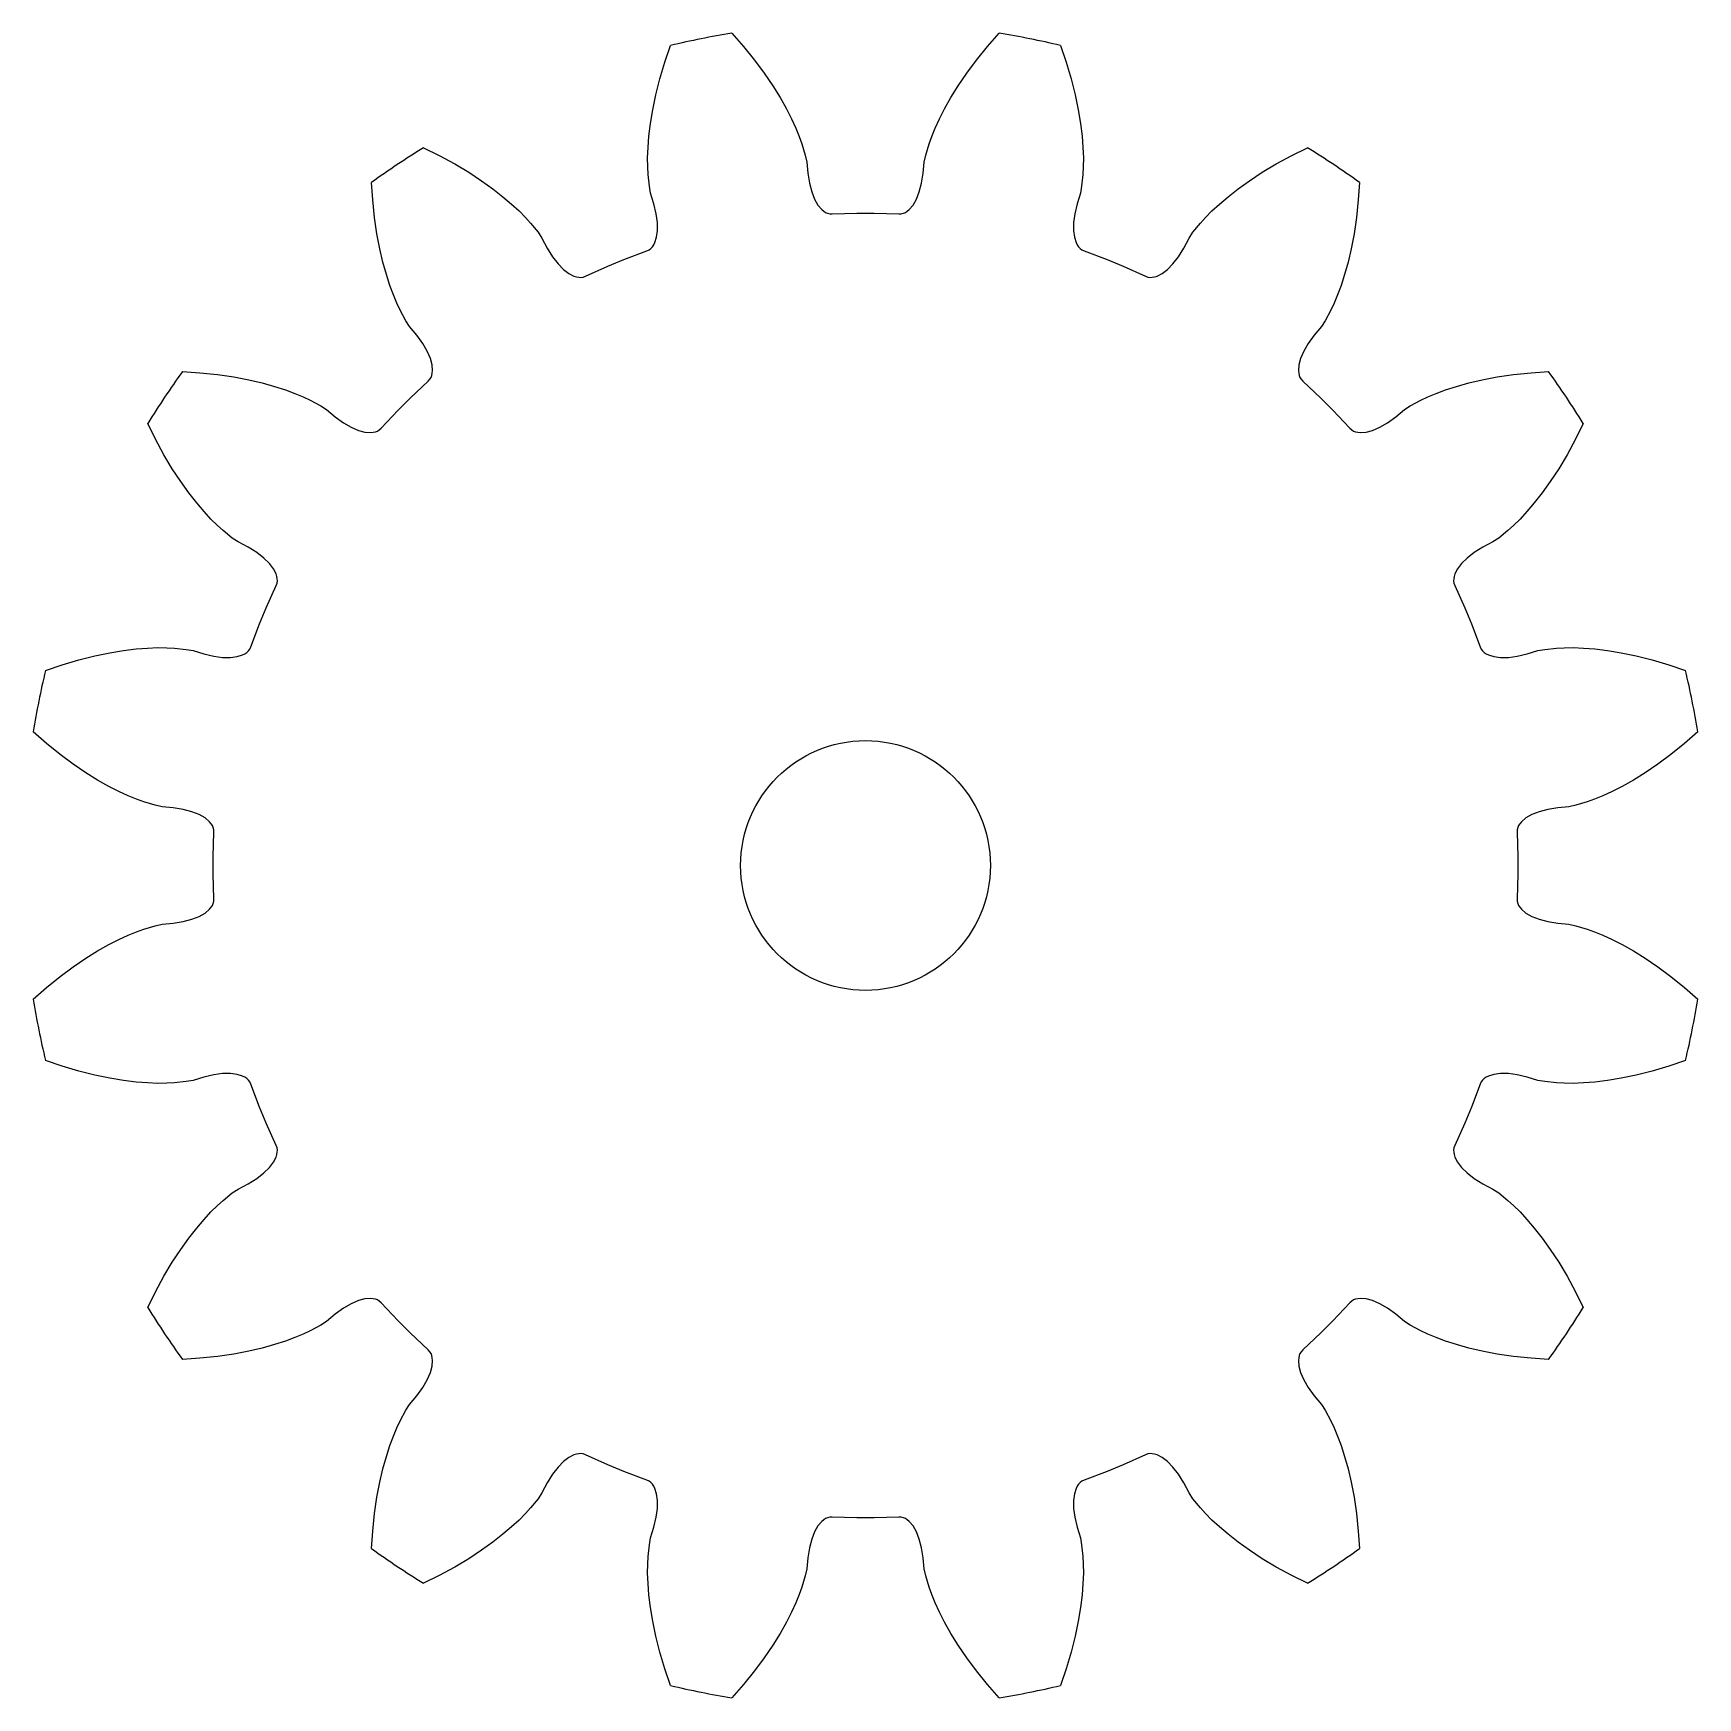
# Model space of a CAD drawing. Extents: x 22.7 to 49.3, y -13.3 to 13.3.
import ezdxf

# ---------------------------------------------------------------- set-up
doc = ezdxf.new("R2010")
doc.units = 0

msp = doc.modelspace()

# ---------------------------------------------------------------- linework, layer by layer
msp.add_circle((36, 0), 2)
msp.add_circle((36, 0), 2)
at = {"layer": 'layer0'}
for p, q in [((32.787, 12.868), (32.879, 13.134)), ((33.857, 13.329), (34.044, 13.118)), ((34.044, 13.118), (34.221, 12.899)), ((37.779, 12.899), (37.956, 13.118)), ((37.956, 13.118), (38.143, 13.329)), ((39.121, 13.134), (39.213, 12.868)), ((32.707, 12.598), (32.787, 12.868)), ((34.221, 12.899), (34.378, 12.688)), ((37.622, 12.688), (37.779, 12.899)), ((39.213, 12.868), (39.293, 12.598)), ((32.643, 12.343), (32.707, 12.598)), ((34.378, 12.688), (34.515, 12.487)), ((37.485, 12.487), (37.622, 12.688)), ((39.293, 12.598), (39.357, 12.343)), ((32.593, 12.105), (32.643, 12.343)), ((34.515, 12.487), (34.633, 12.298)), ((34.633, 12.298), (34.734, 12.12)), ((37.266, 12.12), (37.367, 12.298)), ((37.367, 12.298), (37.485, 12.487)), ((39.357, 12.343), (39.407, 12.105)), ((32.557, 11.885), (32.593, 12.105)), ((34.734, 12.12), (34.817, 11.957)), ((37.183, 11.957), (37.266, 12.12)), ((39.407, 12.105), (39.443, 11.885)), ((32.532, 11.682), (32.557, 11.885)), ((34.817, 11.957), (34.885, 11.808)), ((34.885, 11.808), (34.94, 11.675)), ((37.06, 11.675), (37.115, 11.808)), ((37.115, 11.808), (37.183, 11.957)), ((39.443, 11.885), (39.468, 11.682)), ((28.92, 11.494), (29.173, 11.371)), ((32.511, 11.336), (32.518, 11.5)), ((32.518, 11.5), (32.532, 11.682)), ((34.94, 11.675), (34.982, 11.559)), ((34.982, 11.559), (35.036, 11.376)), ((36.964, 11.376), (37.018, 11.559)), ((37.018, 11.559), (37.06, 11.675)), ((39.468, 11.682), (39.482, 11.5)), ((39.482, 11.5), (39.489, 11.336)), ((42.827, 11.371), (43.08, 11.494)), ((29.173, 11.371), (29.421, 11.236)), ((29.421, 11.236), (29.646, 11.102)), ((32.512, 11.192), (32.511, 11.336)), ((35.036, 11.376), (35.058, 11.267)), ((35.058, 11.267), (35.074, 11.087)), ((36.926, 11.087), (36.942, 11.267)), ((36.942, 11.267), (36.964, 11.376)), ((39.489, 11.336), (39.488, 11.192)), ((42.354, 11.102), (42.579, 11.236)), ((42.579, 11.236), (42.827, 11.371)), ((28.108, 10.659), (28.09, 10.94)), ((29.646, 11.102), (29.85, 10.968)), ((29.85, 10.968), (30.031, 10.838)), ((32.517, 11.069), (32.512, 11.192)), ((32.538, 10.879), (32.517, 11.069)), ((35.074, 11.087), (35.101, 10.926)), ((36.899, 10.926), (36.926, 11.087)), ((39.483, 11.069), (39.462, 10.879)), ((39.488, 11.192), (39.483, 11.069)), ((41.969, 10.838), (42.15, 10.968)), ((42.15, 10.968), (42.354, 11.102)), ((43.91, 10.94), (43.892, 10.659)), ((30.031, 10.838), (30.192, 10.712)), ((30.192, 10.712), (30.331, 10.594)), ((32.558, 10.77), (32.538, 10.879)), ((32.612, 10.597), (32.558, 10.77)), ((35.101, 10.926), (35.138, 10.788)), ((35.138, 10.788), (35.185, 10.671)), ((35.185, 10.671), (35.239, 10.578)), ((36.761, 10.578), (36.815, 10.671)), ((36.815, 10.671), (36.862, 10.788)), ((36.862, 10.788), (36.899, 10.926)), ((39.442, 10.77), (39.388, 10.597)), ((39.462, 10.879), (39.442, 10.77)), ((41.669, 10.594), (41.808, 10.712)), ((41.808, 10.712), (41.969, 10.838)), ((28.137, 10.378), (28.108, 10.659)), ((30.331, 10.594), (30.451, 10.483)), ((30.451, 10.483), (30.552, 10.381)), ((32.649, 10.439), (32.612, 10.597)), ((32.668, 10.296), (32.649, 10.439)), ((35.239, 10.578), (35.299, 10.508)), ((35.299, 10.508), (35.33, 10.482)), ((35.33, 10.482), (35.362, 10.461)), ((35.362, 10.461), (35.394, 10.447)), ((35.394, 10.447), (35.427, 10.439)), ((35.427, 10.439), (35.467, 10.436)), ((35.467, 10.436), (35.863, 10.449)), ((35.863, 10.449), (36, 10.45)), ((36, 10.45), (36.137, 10.449)), ((36.137, 10.449), (36.533, 10.436)), ((36.533, 10.436), (36.573, 10.439)), ((36.573, 10.439), (36.606, 10.447)), ((36.606, 10.447), (36.638, 10.461)), ((36.638, 10.461), (36.67, 10.482)), ((36.67, 10.482), (36.701, 10.508)), ((36.701, 10.508), (36.761, 10.578)), ((39.351, 10.439), (39.332, 10.296)), ((39.388, 10.597), (39.351, 10.439)), ((41.448, 10.381), (41.549, 10.483)), ((41.549, 10.483), (41.669, 10.594)), ((43.892, 10.659), (43.863, 10.378)), ((28.175, 10.119), (28.137, 10.378)), ((30.552, 10.381), (30.636, 10.289)), ((30.636, 10.289), (30.756, 10.141)), ((30.756, 10.141), (30.818, 10.049)), ((32.655, 10.064), (32.669, 10.171)), ((32.669, 10.171), (32.668, 10.296)), ((39.332, 10.296), (39.331, 10.171)), ((39.331, 10.171), (39.345, 10.064)), ((41.182, 10.049), (41.244, 10.141)), ((41.244, 10.141), (41.364, 10.289)), ((41.364, 10.289), (41.448, 10.381)), ((43.863, 10.378), (43.825, 10.119)), ((28.22, 9.879), (28.175, 10.119)), ((28.271, 9.662), (28.22, 9.879)), ((30.818, 10.049), (30.902, 9.889)), ((30.902, 9.889), (30.988, 9.751)), ((32.535, 9.863), (32.562, 9.884)), ((32.562, 9.884), (32.586, 9.909)), ((32.586, 9.909), (32.608, 9.94)), ((32.608, 9.94), (32.627, 9.976)), ((32.627, 9.976), (32.655, 10.064)), ((39.345, 10.064), (39.373, 9.976)), ((39.373, 9.976), (39.392, 9.94)), ((39.392, 9.94), (39.414, 9.909)), ((39.414, 9.909), (39.438, 9.884)), ((39.438, 9.884), (39.465, 9.863)), ((41.012, 9.751), (41.098, 9.889)), ((41.098, 9.889), (41.182, 10.049)), ((43.78, 9.879), (43.729, 9.662)), ((43.825, 10.119), (43.78, 9.879)), ((28.326, 9.465), (28.271, 9.662)), ((30.988, 9.751), (31.076, 9.637)), ((31.076, 9.637), (31.163, 9.547)), ((31.514, 9.438), (31.874, 9.601)), ((31.874, 9.601), (32.001, 9.655)), ((32.001, 9.655), (32.128, 9.706)), ((32.128, 9.706), (32.498, 9.846)), ((32.498, 9.846), (32.535, 9.863)), ((39.465, 9.863), (39.502, 9.846)), ((39.502, 9.846), (39.872, 9.706)), ((39.872, 9.706), (39.999, 9.655)), ((39.999, 9.655), (40.126, 9.601)), ((40.126, 9.601), (40.486, 9.438)), ((40.837, 9.547), (40.924, 9.637)), ((40.924, 9.637), (41.012, 9.751)), ((43.729, 9.662), (43.674, 9.465)), ((28.382, 9.292), (28.326, 9.465)), ((31.163, 9.547), (31.249, 9.481)), ((31.249, 9.481), (31.331, 9.44)), ((31.331, 9.44), (31.37, 9.427)), ((31.37, 9.427), (31.407, 9.421)), ((31.407, 9.421), (31.442, 9.42)), ((31.442, 9.42), (31.476, 9.425)), ((31.476, 9.425), (31.514, 9.438)), ((40.486, 9.438), (40.524, 9.425)), ((40.524, 9.425), (40.558, 9.42)), ((40.558, 9.42), (40.593, 9.421)), ((40.593, 9.421), (40.63, 9.427)), ((40.63, 9.427), (40.669, 9.44)), ((40.669, 9.44), (40.751, 9.481)), ((40.751, 9.481), (40.837, 9.547)), ((43.674, 9.465), (43.618, 9.292)), ((28.439, 9.138), (28.382, 9.292)), ((28.494, 9.006), (28.439, 9.138)), ((43.561, 9.138), (43.506, 9.006)), ((43.618, 9.292), (43.561, 9.138)), ((28.547, 8.893), (28.494, 9.006)), ((28.638, 8.726), (28.547, 8.893)), ((43.453, 8.893), (43.362, 8.726)), ((43.506, 9.006), (43.453, 8.893)), ((28.699, 8.633), (28.638, 8.726)), ((28.815, 8.494), (28.699, 8.633)), ((43.301, 8.633), (43.185, 8.494)), ((43.362, 8.726), (43.301, 8.633)), ((28.91, 8.362), (28.815, 8.494)), ((28.981, 8.237), (28.91, 8.362)), ((43.09, 8.362), (43.019, 8.237)), ((43.185, 8.494), (43.09, 8.362)), ((29.031, 8.122), (28.981, 8.237)), ((29.058, 8.018), (29.031, 8.122)), ((29.066, 7.926), (29.058, 8.018)), ((42.942, 8.018), (42.934, 7.926)), ((42.969, 8.122), (42.942, 8.018)), ((43.019, 8.237), (42.969, 8.122)), ((25.06, 7.91), (25.341, 7.892)), ((25.341, 7.892), (25.622, 7.863)), ((25.622, 7.863), (25.881, 7.825)), ((25.881, 7.825), (26.121, 7.78)), ((26.121, 7.78), (26.338, 7.729)), ((28.708, 7.486), (28.997, 7.756)), ((28.997, 7.756), (29.024, 7.787)), ((29.024, 7.787), (29.041, 7.816)), ((29.041, 7.816), (29.054, 7.849)), ((29.054, 7.849), (29.062, 7.885)), ((29.062, 7.885), (29.066, 7.926)), ((42.934, 7.926), (42.938, 7.885)), ((42.938, 7.885), (42.946, 7.849)), ((42.946, 7.849), (42.959, 7.816)), ((42.959, 7.816), (42.976, 7.787)), ((42.976, 7.787), (43.003, 7.756)), ((43.003, 7.756), (43.292, 7.486)), ((45.662, 7.729), (45.879, 7.78)), ((45.879, 7.78), (46.119, 7.825)), ((46.119, 7.825), (46.378, 7.863)), ((46.378, 7.863), (46.659, 7.892)), ((46.659, 7.892), (46.94, 7.91)), ((26.338, 7.729), (26.535, 7.674)), ((26.535, 7.674), (26.708, 7.618)), ((26.708, 7.618), (26.862, 7.561)), ((26.862, 7.561), (26.994, 7.506)), ((26.994, 7.506), (27.107, 7.453)), ((28.611, 7.389), (28.708, 7.486)), ((43.292, 7.486), (43.389, 7.389)), ((44.893, 7.453), (45.006, 7.506)), ((45.006, 7.506), (45.138, 7.561)), ((45.138, 7.561), (45.292, 7.618)), ((45.292, 7.618), (45.465, 7.674)), ((45.465, 7.674), (45.662, 7.729)), ((27.107, 7.453), (27.274, 7.362)), ((27.274, 7.362), (27.367, 7.301)), ((27.367, 7.301), (27.506, 7.185)), ((28.244, 7.003), (28.514, 7.292)), ((28.514, 7.292), (28.611, 7.389)), ((43.389, 7.389), (43.486, 7.292)), ((43.486, 7.292), (43.756, 7.003)), ((44.494, 7.185), (44.633, 7.301)), ((44.633, 7.301), (44.726, 7.362)), ((44.726, 7.362), (44.893, 7.453)), ((24.629, 6.827), (24.506, 7.08)), ((27.506, 7.185), (27.638, 7.09)), ((27.638, 7.09), (27.763, 7.019)), ((27.763, 7.019), (27.878, 6.969)), ((27.878, 6.969), (27.982, 6.942)), ((27.982, 6.942), (28.074, 6.934)), ((28.074, 6.934), (28.115, 6.938)), ((28.115, 6.938), (28.151, 6.946)), ((28.151, 6.946), (28.184, 6.959)), ((28.184, 6.959), (28.213, 6.976)), ((28.213, 6.976), (28.244, 7.003)), ((43.756, 7.003), (43.787, 6.976)), ((43.787, 6.976), (43.816, 6.959)), ((43.816, 6.959), (43.849, 6.946)), ((43.849, 6.946), (43.885, 6.938)), ((43.885, 6.938), (43.926, 6.934)), ((43.926, 6.934), (44.018, 6.942)), ((44.018, 6.942), (44.122, 6.969)), ((44.122, 6.969), (44.237, 7.019)), ((44.237, 7.019), (44.362, 7.09)), ((44.362, 7.09), (44.494, 7.185)), ((47.494, 7.08), (47.371, 6.827)), ((24.764, 6.579), (24.629, 6.827)), ((47.371, 6.827), (47.236, 6.579)), ((24.898, 6.354), (24.764, 6.579)), ((47.236, 6.579), (47.102, 6.354)), ((25.032, 6.15), (24.898, 6.354)), ((25.162, 5.969), (25.032, 6.15)), ((46.968, 6.15), (46.838, 5.969)), ((47.102, 6.354), (46.968, 6.15)), ((25.288, 5.808), (25.162, 5.969)), ((46.838, 5.969), (46.712, 5.808)), ((25.406, 5.669), (25.288, 5.808)), ((25.517, 5.549), (25.406, 5.669)), ((46.594, 5.669), (46.483, 5.549)), ((46.712, 5.808), (46.594, 5.669)), ((25.619, 5.448), (25.517, 5.549)), ((25.711, 5.364), (25.619, 5.448)), ((25.859, 5.244), (25.711, 5.364)), ((46.289, 5.364), (46.141, 5.244)), ((46.381, 5.448), (46.289, 5.364)), ((46.483, 5.549), (46.381, 5.448)), ((25.951, 5.182), (25.859, 5.244)), ((26.111, 5.098), (25.951, 5.182)), ((26.249, 5.012), (26.111, 5.098)), ((45.889, 5.098), (45.751, 5.012)), ((46.049, 5.182), (45.889, 5.098)), ((46.141, 5.244), (46.049, 5.182)), ((26.363, 4.924), (26.249, 5.012)), ((26.453, 4.837), (26.363, 4.924)), ((26.519, 4.751), (26.453, 4.837)), ((45.547, 4.837), (45.481, 4.751)), ((45.637, 4.924), (45.547, 4.837)), ((45.751, 5.012), (45.637, 4.924)), ((26.56, 4.669), (26.519, 4.751)), ((26.573, 4.63), (26.56, 4.669)), ((26.579, 4.593), (26.573, 4.63)), ((26.575, 4.524), (26.58, 4.558)), ((26.58, 4.558), (26.579, 4.593)), ((45.421, 4.593), (45.42, 4.558)), ((45.42, 4.558), (45.425, 4.524)), ((45.427, 4.63), (45.421, 4.593)), ((45.44, 4.669), (45.427, 4.63)), ((45.481, 4.751), (45.44, 4.669)), ((26.399, 4.126), (26.562, 4.486)), ((26.562, 4.486), (26.575, 4.524)), ((45.425, 4.524), (45.438, 4.486)), ((45.438, 4.486), (45.601, 4.126)), ((26.294, 3.872), (26.345, 3.999)), ((26.345, 3.999), (26.399, 4.126)), ((45.601, 4.126), (45.655, 3.999)), ((45.655, 3.999), (45.706, 3.872)), ((26.154, 3.502), (26.294, 3.872)), ((45.706, 3.872), (45.846, 3.502)), ((24.115, 3.443), (24.318, 3.468)), ((24.318, 3.468), (24.5, 3.482)), ((24.5, 3.482), (24.664, 3.489)), ((24.664, 3.489), (24.808, 3.488)), ((24.808, 3.488), (24.931, 3.483)), ((24.931, 3.483), (25.121, 3.462)), ((26.137, 3.465), (26.154, 3.502)), ((45.846, 3.502), (45.863, 3.465)), ((46.879, 3.462), (47.069, 3.483)), ((47.069, 3.483), (47.192, 3.488)), ((47.192, 3.488), (47.336, 3.489)), ((47.336, 3.489), (47.5, 3.482)), ((47.5, 3.482), (47.682, 3.468)), ((47.682, 3.468), (47.885, 3.443)), ((22.866, 3.121), (23.132, 3.213)), ((23.132, 3.213), (23.402, 3.293)), ((23.402, 3.293), (23.657, 3.357)), ((23.657, 3.357), (23.895, 3.407)), ((23.895, 3.407), (24.115, 3.443)), ((25.121, 3.462), (25.23, 3.442)), ((25.23, 3.442), (25.403, 3.388)), ((25.403, 3.388), (25.561, 3.351)), ((25.561, 3.351), (25.704, 3.332)), ((25.704, 3.332), (25.829, 3.331)), ((25.829, 3.331), (25.936, 3.345)), ((25.936, 3.345), (26.024, 3.373)), ((26.024, 3.373), (26.06, 3.392)), ((26.06, 3.392), (26.091, 3.414)), ((26.091, 3.414), (26.116, 3.438)), ((26.116, 3.438), (26.137, 3.465)), ((45.863, 3.465), (45.884, 3.438)), ((45.884, 3.438), (45.909, 3.414)), ((45.909, 3.414), (45.94, 3.392)), ((45.94, 3.392), (45.976, 3.373)), ((45.976, 3.373), (46.064, 3.345)), ((46.064, 3.345), (46.171, 3.331)), ((46.171, 3.331), (46.296, 3.332)), ((46.296, 3.332), (46.439, 3.351)), ((46.439, 3.351), (46.597, 3.388)), ((46.597, 3.388), (46.77, 3.442)), ((46.77, 3.442), (46.879, 3.462)), ((47.885, 3.443), (48.105, 3.407)), ((48.105, 3.407), (48.343, 3.357)), ((48.343, 3.357), (48.598, 3.293)), ((48.598, 3.293), (48.868, 3.213)), ((48.868, 3.213), (49.134, 3.121)), ((22.882, 1.956), (22.671, 2.143)), ((49.329, 2.143), (49.118, 1.956)), ((23.101, 1.779), (22.882, 1.956)), ((49.118, 1.956), (48.899, 1.779)), ((23.312, 1.622), (23.101, 1.779)), ((23.513, 1.485), (23.312, 1.622)), ((48.688, 1.622), (48.487, 1.485)), ((48.899, 1.779), (48.688, 1.622)), ((23.702, 1.367), (23.513, 1.485)), ((23.881, 1.266), (23.702, 1.367)), ((48.298, 1.367), (48.12, 1.266)), ((48.487, 1.485), (48.298, 1.367)), ((24.043, 1.183), (23.881, 1.266)), ((24.192, 1.115), (24.043, 1.183)), ((24.325, 1.06), (24.192, 1.115)), ((47.808, 1.115), (47.675, 1.06)), ((47.957, 1.183), (47.808, 1.115)), ((48.12, 1.266), (47.957, 1.183)), ((24.441, 1.018), (24.325, 1.06)), ((24.624, 0.964), (24.441, 1.018)), ((24.733, 0.942), (24.624, 0.964)), ((24.913, 0.926), (24.733, 0.942)), ((25.074, 0.899), (24.913, 0.926)), ((25.212, 0.862), (25.074, 0.899)), ((25.329, 0.815), (25.212, 0.862)), ((25.422, 0.761), (25.329, 0.815)), ((46.671, 0.815), (46.578, 0.761)), ((46.788, 0.862), (46.671, 0.815)), ((46.926, 0.899), (46.788, 0.862)), ((47.087, 0.926), (46.926, 0.899)), ((47.267, 0.942), (47.087, 0.926)), ((47.376, 0.964), (47.267, 0.942)), ((47.559, 1.018), (47.376, 0.964)), ((47.675, 1.06), (47.559, 1.018)), ((25.492, 0.701), (25.422, 0.761)), ((25.518, 0.67), (25.492, 0.701)), ((25.539, 0.638), (25.518, 0.67)), ((25.553, 0.606), (25.539, 0.638)), ((25.561, 0.573), (25.553, 0.606)), ((25.564, 0.533), (25.561, 0.573)), ((46.439, 0.573), (46.436, 0.533)), ((46.447, 0.606), (46.439, 0.573)), ((46.461, 0.638), (46.447, 0.606)), ((46.482, 0.67), (46.461, 0.638)), ((46.508, 0.701), (46.482, 0.67)), ((46.578, 0.761), (46.508, 0.701)), ((25.551, 0.137), (25.564, 0.533)), ((46.436, 0.533), (46.449, 0.137)), ((25.55, 0), (25.551, 0.137)), ((25.551, -0.137), (25.55, 0)), ((46.449, 0.137), (46.45, 0)), ((46.45, 0), (46.449, -0.137)), ((25.564, -0.533), (25.551, -0.137)), ((46.449, -0.137), (46.436, -0.533)), ((25.561, -0.573), (25.564, -0.533)), ((46.436, -0.533), (46.439, -0.573)), ((25.329, -0.815), (25.422, -0.761)), ((25.422, -0.761), (25.492, -0.701)), ((25.492, -0.701), (25.518, -0.67)), ((25.518, -0.67), (25.539, -0.638)), ((25.539, -0.638), (25.553, -0.606)), ((25.553, -0.606), (25.561, -0.573)), ((46.439, -0.573), (46.447, -0.606)), ((46.447, -0.606), (46.461, -0.638)), ((46.461, -0.638), (46.482, -0.67)), ((46.482, -0.67), (46.508, -0.701)), ((46.508, -0.701), (46.578, -0.761)), ((46.578, -0.761), (46.671, -0.815)), ((24.192, -1.115), (24.325, -1.06)), ((24.325, -1.06), (24.441, -1.018)), ((24.441, -1.018), (24.624, -0.964)), ((24.624, -0.964), (24.733, -0.942)), ((24.733, -0.942), (24.913, -0.926)), ((24.913, -0.926), (25.074, -0.899)), ((25.074, -0.899), (25.212, -0.862)), ((25.212, -0.862), (25.329, -0.815)), ((46.671, -0.815), (46.788, -0.862)), ((46.788, -0.862), (46.926, -0.899)), ((46.926, -0.899), (47.087, -0.926)), ((47.087, -0.926), (47.267, -0.942)), ((47.267, -0.942), (47.376, -0.964)), ((47.376, -0.964), (47.559, -1.018)), ((47.559, -1.018), (47.675, -1.06)), ((47.675, -1.06), (47.808, -1.115)), ((23.702, -1.367), (23.881, -1.266)), ((23.881, -1.266), (24.043, -1.183)), ((24.043, -1.183), (24.192, -1.115)), ((47.808, -1.115), (47.957, -1.183)), ((47.957, -1.183), (48.12, -1.266)), ((48.12, -1.266), (48.298, -1.367)), ((23.312, -1.622), (23.513, -1.485)), ((23.513, -1.485), (23.702, -1.367)), ((48.298, -1.367), (48.487, -1.485)), ((48.487, -1.485), (48.688, -1.622)), ((22.882, -1.956), (23.101, -1.779)), ((23.101, -1.779), (23.312, -1.622)), ((48.688, -1.622), (48.899, -1.779)), ((48.899, -1.779), (49.118, -1.956)), ((22.671, -2.143), (22.882, -1.956)), ((49.118, -1.956), (49.329, -2.143)), ((23.132, -3.213), (22.866, -3.121)), ((49.134, -3.121), (48.868, -3.213)), ((23.402, -3.293), (23.132, -3.213)), ((23.657, -3.357), (23.402, -3.293)), ((23.895, -3.407), (23.657, -3.357)), ((24.115, -3.443), (23.895, -3.407)), ((24.318, -3.468), (24.115, -3.443)), ((25.121, -3.462), (24.931, -3.483)), ((25.23, -3.442), (25.121, -3.462)), ((25.403, -3.388), (25.23, -3.442)), ((25.561, -3.351), (25.403, -3.388)), ((25.704, -3.332), (25.561, -3.351)), ((25.829, -3.331), (25.704, -3.332)), ((25.936, -3.345), (25.829, -3.331)), ((26.024, -3.373), (25.936, -3.345)), ((26.06, -3.392), (26.024, -3.373)), ((26.091, -3.414), (26.06, -3.392)), ((26.116, -3.438), (26.091, -3.414)), ((26.137, -3.465), (26.116, -3.438)), ((26.154, -3.502), (26.137, -3.465)), ((45.863, -3.465), (45.846, -3.502)), ((45.884, -3.438), (45.863, -3.465)), ((45.909, -3.414), (45.884, -3.438)), ((45.94, -3.392), (45.909, -3.414)), ((45.976, -3.373), (45.94, -3.392)), ((46.064, -3.345), (45.976, -3.373)), ((46.171, -3.331), (46.064, -3.345)), ((46.296, -3.332), (46.171, -3.331)), ((46.439, -3.351), (46.296, -3.332)), ((46.597, -3.388), (46.439, -3.351)), ((46.77, -3.442), (46.597, -3.388)), ((46.879, -3.462), (46.77, -3.442)), ((47.069, -3.483), (46.879, -3.462)), ((47.885, -3.443), (47.682, -3.468)), ((48.105, -3.407), (47.885, -3.443)), ((48.343, -3.357), (48.105, -3.407)), ((48.598, -3.293), (48.343, -3.357)), ((48.868, -3.213), (48.598, -3.293)), ((24.5, -3.482), (24.318, -3.468)), ((24.664, -3.489), (24.5, -3.482)), ((24.808, -3.488), (24.664, -3.489)), ((24.931, -3.483), (24.808, -3.488)), ((26.294, -3.872), (26.154, -3.502)), ((45.846, -3.502), (45.706, -3.872)), ((47.192, -3.488), (47.069, -3.483)), ((47.336, -3.489), (47.192, -3.488)), ((47.5, -3.482), (47.336, -3.489)), ((47.682, -3.468), (47.5, -3.482)), ((26.345, -3.999), (26.294, -3.872)), ((45.706, -3.872), (45.655, -3.999)), ((26.399, -4.126), (26.345, -3.999)), ((26.562, -4.486), (26.399, -4.126)), ((45.601, -4.126), (45.438, -4.486)), ((45.655, -3.999), (45.601, -4.126)), ((26.575, -4.524), (26.562, -4.486)), ((26.58, -4.558), (26.575, -4.524)), ((45.425, -4.524), (45.42, -4.558)), ((45.438, -4.486), (45.425, -4.524)), ((26.453, -4.837), (26.519, -4.751)), ((26.519, -4.751), (26.56, -4.669)), ((26.56, -4.669), (26.573, -4.63)), ((26.573, -4.63), (26.579, -4.593)), ((26.579, -4.593), (26.58, -4.558)), ((45.42, -4.558), (45.421, -4.593)), ((45.421, -4.593), (45.427, -4.63)), ((45.427, -4.63), (45.44, -4.669)), ((45.44, -4.669), (45.481, -4.751)), ((45.481, -4.751), (45.547, -4.837)), ((26.111, -5.098), (26.249, -5.012)), ((26.249, -5.012), (26.363, -4.924)), ((26.363, -4.924), (26.453, -4.837)), ((45.547, -4.837), (45.637, -4.924)), ((45.637, -4.924), (45.751, -5.012)), ((45.751, -5.012), (45.889, -5.098)), ((25.711, -5.364), (25.859, -5.244)), ((25.859, -5.244), (25.951, -5.182)), ((25.951, -5.182), (26.111, -5.098)), ((45.889, -5.098), (46.049, -5.182)), ((46.049, -5.182), (46.141, -5.244)), ((46.141, -5.244), (46.289, -5.364)), ((25.406, -5.669), (25.517, -5.549)), ((25.517, -5.549), (25.619, -5.448)), ((25.619, -5.448), (25.711, -5.364)), ((46.289, -5.364), (46.381, -5.448)), ((46.381, -5.448), (46.483, -5.549)), ((46.483, -5.549), (46.594, -5.669)), ((25.162, -5.969), (25.288, -5.808)), ((25.288, -5.808), (25.406, -5.669)), ((46.594, -5.669), (46.712, -5.808)), ((46.712, -5.808), (46.838, -5.969)), ((25.032, -6.15), (25.162, -5.969)), ((46.838, -5.969), (46.968, -6.15)), ((24.764, -6.579), (24.898, -6.354)), ((24.898, -6.354), (25.032, -6.15)), ((46.968, -6.15), (47.102, -6.354)), ((47.102, -6.354), (47.236, -6.579)), ((24.629, -6.827), (24.764, -6.579)), ((47.236, -6.579), (47.371, -6.827)), ((24.506, -7.08), (24.629, -6.827)), ((47.371, -6.827), (47.494, -7.08)), ((27.506, -7.185), (27.367, -7.301)), ((27.638, -7.09), (27.506, -7.185)), ((27.763, -7.019), (27.638, -7.09)), ((27.878, -6.969), (27.763, -7.019)), ((27.982, -6.942), (27.878, -6.969)), ((28.074, -6.934), (27.982, -6.942)), ((28.115, -6.938), (28.074, -6.934)), ((28.151, -6.946), (28.115, -6.938)), ((28.184, -6.959), (28.151, -6.946)), ((28.213, -6.976), (28.184, -6.959)), ((28.244, -7.003), (28.213, -6.976)), ((28.514, -7.292), (28.244, -7.003)), ((43.756, -7.003), (43.486, -7.292)), ((43.787, -6.976), (43.756, -7.003)), ((43.816, -6.959), (43.787, -6.976)), ((43.849, -6.946), (43.816, -6.959)), ((43.885, -6.938), (43.849, -6.946)), ((43.926, -6.934), (43.885, -6.938)), ((44.018, -6.942), (43.926, -6.934)), ((44.122, -6.969), (44.018, -6.942)), ((44.237, -7.019), (44.122, -6.969)), ((44.362, -7.09), (44.237, -7.019)), ((44.494, -7.185), (44.362, -7.09)), ((44.633, -7.301), (44.494, -7.185)), ((27.107, -7.453), (26.994, -7.506)), ((27.274, -7.362), (27.107, -7.453)), ((27.367, -7.301), (27.274, -7.362)), ((28.611, -7.389), (28.514, -7.292)), ((28.708, -7.486), (28.611, -7.389)), ((43.389, -7.389), (43.292, -7.486)), ((43.486, -7.292), (43.389, -7.389)), ((44.726, -7.362), (44.633, -7.301)), ((44.893, -7.453), (44.726, -7.362)), ((45.006, -7.506), (44.893, -7.453)), ((26.338, -7.729), (26.121, -7.78)), ((26.535, -7.674), (26.338, -7.729)), ((26.708, -7.618), (26.535, -7.674)), ((26.862, -7.561), (26.708, -7.618)), ((26.994, -7.506), (26.862, -7.561)), ((28.997, -7.756), (28.708, -7.486)), ((43.292, -7.486), (43.003, -7.756)), ((45.138, -7.561), (45.006, -7.506)), ((45.292, -7.618), (45.138, -7.561)), ((45.465, -7.674), (45.292, -7.618)), ((45.662, -7.729), (45.465, -7.674)), ((45.879, -7.78), (45.662, -7.729)), ((25.341, -7.892), (25.06, -7.91)), ((25.622, -7.863), (25.341, -7.892)), ((25.881, -7.825), (25.622, -7.863)), ((26.121, -7.78), (25.881, -7.825)), ((29.024, -7.787), (28.997, -7.756)), ((29.041, -7.816), (29.024, -7.787)), ((29.054, -7.849), (29.041, -7.816)), ((29.062, -7.885), (29.054, -7.849)), ((29.058, -8.018), (29.066, -7.926)), ((29.066, -7.926), (29.062, -7.885)), ((42.938, -7.885), (42.934, -7.926)), ((42.934, -7.926), (42.942, -8.018)), ((42.946, -7.849), (42.938, -7.885)), ((42.959, -7.816), (42.946, -7.849)), ((42.976, -7.787), (42.959, -7.816)), ((43.003, -7.756), (42.976, -7.787)), ((46.119, -7.825), (45.879, -7.78)), ((46.378, -7.863), (46.119, -7.825)), ((46.659, -7.892), (46.378, -7.863)), ((46.94, -7.91), (46.659, -7.892)), ((28.91, -8.362), (28.981, -8.237)), ((28.981, -8.237), (29.031, -8.122)), ((29.031, -8.122), (29.058, -8.018)), ((42.942, -8.018), (42.969, -8.122)), ((42.969, -8.122), (43.019, -8.237)), ((43.019, -8.237), (43.09, -8.362)), ((28.699, -8.633), (28.815, -8.494)), ((28.815, -8.494), (28.91, -8.362)), ((43.09, -8.362), (43.185, -8.494)), ((43.185, -8.494), (43.301, -8.633)), ((28.547, -8.893), (28.638, -8.726)), ((28.638, -8.726), (28.699, -8.633)), ((43.301, -8.633), (43.362, -8.726)), ((43.362, -8.726), (43.453, -8.893)), ((28.439, -9.138), (28.494, -9.006)), ((28.494, -9.006), (28.547, -8.893)), ((43.453, -8.893), (43.506, -9.006)), ((43.506, -9.006), (43.561, -9.138)), ((28.326, -9.465), (28.382, -9.292)), ((28.382, -9.292), (28.439, -9.138)), ((43.561, -9.138), (43.618, -9.292)), ((43.618, -9.292), (43.674, -9.465)), ((28.271, -9.662), (28.326, -9.465)), ((31.163, -9.547), (31.076, -9.637)), ((31.249, -9.481), (31.163, -9.547)), ((31.331, -9.44), (31.249, -9.481)), ((31.37, -9.427), (31.331, -9.44)), ((31.407, -9.421), (31.37, -9.427)), ((31.442, -9.42), (31.407, -9.421)), ((31.476, -9.425), (31.442, -9.42)), ((31.514, -9.438), (31.476, -9.425)), ((31.874, -9.601), (31.514, -9.438)), ((40.486, -9.438), (40.126, -9.601)), ((40.524, -9.425), (40.486, -9.438)), ((40.558, -9.42), (40.524, -9.425)), ((40.593, -9.421), (40.558, -9.42)), ((40.63, -9.427), (40.593, -9.421)), ((40.669, -9.44), (40.63, -9.427)), ((40.751, -9.481), (40.669, -9.44)), ((40.837, -9.547), (40.751, -9.481)), ((40.924, -9.637), (40.837, -9.547)), ((43.674, -9.465), (43.729, -9.662)), ((28.22, -9.879), (28.271, -9.662)), ((30.988, -9.751), (30.902, -9.889)), ((31.076, -9.637), (30.988, -9.751)), ((32.001, -9.655), (31.874, -9.601)), ((32.128, -9.706), (32.001, -9.655)), ((32.498, -9.846), (32.128, -9.706)), ((32.535, -9.863), (32.498, -9.846)), ((32.562, -9.884), (32.535, -9.863)), ((39.465, -9.863), (39.438, -9.884)), ((39.502, -9.846), (39.465, -9.863)), ((39.872, -9.706), (39.502, -9.846)), ((39.999, -9.655), (39.872, -9.706)), ((40.126, -9.601), (39.999, -9.655)), ((41.012, -9.751), (40.924, -9.637)), ((41.098, -9.889), (41.012, -9.751)), ((43.729, -9.662), (43.78, -9.879)), ((28.137, -10.378), (28.175, -10.119)), ((28.175, -10.119), (28.22, -9.879)), ((30.818, -10.049), (30.756, -10.141)), ((30.902, -9.889), (30.818, -10.049)), ((32.586, -9.909), (32.562, -9.884)), ((32.608, -9.94), (32.586, -9.909)), ((32.627, -9.976), (32.608, -9.94)), ((32.655, -10.064), (32.627, -9.976)), ((32.669, -10.171), (32.655, -10.064)), ((39.345, -10.064), (39.331, -10.171)), ((39.373, -9.976), (39.345, -10.064)), ((39.392, -9.94), (39.373, -9.976)), ((39.414, -9.909), (39.392, -9.94)), ((39.438, -9.884), (39.414, -9.909)), ((41.182, -10.049), (41.098, -9.889)), ((41.244, -10.141), (41.182, -10.049)), ((43.78, -9.879), (43.825, -10.119)), ((43.825, -10.119), (43.863, -10.378)), ((28.108, -10.659), (28.137, -10.378)), ((30.552, -10.381), (30.451, -10.483)), ((30.636, -10.289), (30.552, -10.381)), ((30.756, -10.141), (30.636, -10.289)), ((32.649, -10.439), (32.668, -10.296)), ((32.668, -10.296), (32.669, -10.171)), ((39.331, -10.171), (39.332, -10.296)), ((39.332, -10.296), (39.351, -10.439)), ((41.364, -10.289), (41.244, -10.141)), ((41.448, -10.381), (41.364, -10.289)), ((41.549, -10.483), (41.448, -10.381)), ((43.863, -10.378), (43.892, -10.659)), ((28.09, -10.94), (28.108, -10.659)), ((30.331, -10.594), (30.192, -10.712)), ((30.451, -10.483), (30.331, -10.594)), ((32.558, -10.77), (32.612, -10.597)), ((32.612, -10.597), (32.649, -10.439)), ((35.239, -10.578), (35.185, -10.671)), ((35.299, -10.508), (35.239, -10.578)), ((35.33, -10.482), (35.299, -10.508)), ((35.362, -10.461), (35.33, -10.482)), ((35.394, -10.447), (35.362, -10.461)), ((35.427, -10.439), (35.394, -10.447)), ((35.467, -10.436), (35.427, -10.439)), ((35.863, -10.449), (35.467, -10.436)), ((36, -10.45), (35.863, -10.449)), ((36.137, -10.449), (36, -10.45)), ((36.533, -10.436), (36.137, -10.449)), ((36.573, -10.439), (36.533, -10.436)), ((36.606, -10.447), (36.573, -10.439)), ((36.638, -10.461), (36.606, -10.447)), ((36.67, -10.482), (36.638, -10.461)), ((36.701, -10.508), (36.67, -10.482)), ((36.761, -10.578), (36.701, -10.508)), ((36.815, -10.671), (36.761, -10.578)), ((39.351, -10.439), (39.388, -10.597)), ((39.388, -10.597), (39.442, -10.77)), ((41.669, -10.594), (41.549, -10.483)), ((41.808, -10.712), (41.669, -10.594)), ((43.892, -10.659), (43.91, -10.94)), ((30.031, -10.838), (29.85, -10.968)), ((30.192, -10.712), (30.031, -10.838)), ((32.517, -11.069), (32.538, -10.879)), ((32.538, -10.879), (32.558, -10.77)), ((35.101, -10.926), (35.074, -11.087)), ((35.138, -10.788), (35.101, -10.926)), ((35.185, -10.671), (35.138, -10.788)), ((36.862, -10.788), (36.815, -10.671)), ((36.899, -10.926), (36.862, -10.788)), ((36.926, -11.087), (36.899, -10.926)), ((39.442, -10.77), (39.462, -10.879)), ((39.462, -10.879), (39.483, -11.069)), ((41.969, -10.838), (41.808, -10.712)), ((42.15, -10.968), (41.969, -10.838)), ((29.646, -11.102), (29.421, -11.236)), ((29.85, -10.968), (29.646, -11.102)), ((32.511, -11.336), (32.512, -11.192)), ((32.512, -11.192), (32.517, -11.069)), ((35.074, -11.087), (35.058, -11.267)), ((36.942, -11.267), (36.926, -11.087)), ((39.483, -11.069), (39.488, -11.192)), ((39.488, -11.192), (39.489, -11.336)), ((42.354, -11.102), (42.15, -10.968)), ((42.579, -11.236), (42.354, -11.102)), ((29.173, -11.371), (28.92, -11.494)), ((29.421, -11.236), (29.173, -11.371)), ((32.518, -11.5), (32.511, -11.336)), ((35.036, -11.376), (34.982, -11.559)), ((35.058, -11.267), (35.036, -11.376)), ((36.964, -11.376), (36.942, -11.267)), ((37.018, -11.559), (36.964, -11.376)), ((39.489, -11.336), (39.482, -11.5)), ((42.827, -11.371), (42.579, -11.236)), ((43.08, -11.494), (42.827, -11.371)), ((32.532, -11.682), (32.518, -11.5)), ((32.557, -11.885), (32.532, -11.682)), ((34.94, -11.675), (34.885, -11.808)), ((34.982, -11.559), (34.94, -11.675)), ((37.06, -11.675), (37.018, -11.559)), ((37.115, -11.808), (37.06, -11.675)), ((39.468, -11.682), (39.443, -11.885)), ((39.482, -11.5), (39.468, -11.682)), ((32.593, -12.105), (32.557, -11.885)), ((34.817, -11.957), (34.734, -12.12)), ((34.885, -11.808), (34.817, -11.957)), ((37.183, -11.957), (37.115, -11.808)), ((37.266, -12.12), (37.183, -11.957)), ((39.443, -11.885), (39.407, -12.105)), ((32.643, -12.343), (32.593, -12.105)), ((34.734, -12.12), (34.633, -12.298)), ((37.367, -12.298), (37.266, -12.12)), ((39.407, -12.105), (39.357, -12.343)), ((32.707, -12.598), (32.643, -12.343)), ((34.515, -12.487), (34.378, -12.688)), ((34.633, -12.298), (34.515, -12.487)), ((37.485, -12.487), (37.367, -12.298)), ((37.622, -12.688), (37.485, -12.487)), ((39.357, -12.343), (39.293, -12.598)), ((32.787, -12.868), (32.707, -12.598)), ((34.378, -12.688), (34.221, -12.899)), ((37.779, -12.899), (37.622, -12.688)), ((39.293, -12.598), (39.213, -12.868)), ((32.879, -13.134), (32.787, -12.868)), ((34.221, -12.899), (34.044, -13.118)), ((37.956, -13.118), (37.779, -12.899)), ((39.213, -12.868), (39.121, -13.134)), ((34.044, -13.118), (33.857, -13.329)), ((38.143, -13.329), (37.956, -13.118))]:
    msp.add_line(p, q, dxfattribs=at)
for start, end in [(99.1319, 103.3681), (76.6319, 80.8681), (121.6319, 125.8681), (54.1319, 58.3681), (144.1319, 148.3681), (31.6319, 35.8681), (166.6319, 170.8681), (9.1319, 13.3681), (189.1319, 193.3681), (346.6319, 350.8681), (211.6319, 215.8681), (324.1319, 328.3681), (234.1319, 238.3681), (301.6319, 305.8681), (256.6319, 260.8681), (279.1319, 283.3681)]:
    msp.add_arc((36, 0), 13.5, start, end, dxfattribs=at)
at = {"layer": 'layer1'}
for p, q in [((32.787, 12.868), (32.879, 13.134)), ((33.857, 13.329), (34.044, 13.118)), ((34.044, 13.118), (34.221, 12.899)), ((37.779, 12.899), (37.956, 13.118)), ((37.956, 13.118), (38.143, 13.329)), ((39.121, 13.134), (39.213, 12.868)), ((32.707, 12.598), (32.787, 12.868)), ((34.221, 12.899), (34.378, 12.688)), ((37.622, 12.688), (37.779, 12.899)), ((39.213, 12.868), (39.293, 12.598)), ((32.643, 12.343), (32.707, 12.598)), ((34.378, 12.688), (34.515, 12.487)), ((37.485, 12.487), (37.622, 12.688)), ((39.293, 12.598), (39.357, 12.343)), ((32.593, 12.105), (32.643, 12.343)), ((34.515, 12.487), (34.633, 12.298)), ((34.633, 12.298), (34.734, 12.12)), ((37.266, 12.12), (37.367, 12.298)), ((37.367, 12.298), (37.485, 12.487)), ((39.357, 12.343), (39.407, 12.105)), ((32.557, 11.885), (32.593, 12.105)), ((34.734, 12.12), (34.817, 11.957)), ((37.183, 11.957), (37.266, 12.12)), ((39.407, 12.105), (39.443, 11.885)), ((32.532, 11.682), (32.557, 11.885)), ((34.817, 11.957), (34.885, 11.808)), ((34.885, 11.808), (34.94, 11.675)), ((37.06, 11.675), (37.115, 11.808)), ((37.115, 11.808), (37.183, 11.957)), ((39.443, 11.885), (39.468, 11.682)), ((28.92, 11.494), (29.173, 11.371)), ((32.511, 11.336), (32.518, 11.5)), ((32.518, 11.5), (32.532, 11.682)), ((34.94, 11.675), (34.982, 11.559)), ((34.982, 11.559), (35.036, 11.376)), ((36.964, 11.376), (37.018, 11.559)), ((37.018, 11.559), (37.06, 11.675)), ((39.468, 11.682), (39.482, 11.5)), ((39.482, 11.5), (39.489, 11.336)), ((42.827, 11.371), (43.08, 11.494)), ((29.173, 11.371), (29.421, 11.236)), ((29.421, 11.236), (29.646, 11.102)), ((32.512, 11.192), (32.511, 11.336)), ((35.036, 11.376), (35.058, 11.267)), ((35.058, 11.267), (35.074, 11.087)), ((36.926, 11.087), (36.942, 11.267)), ((36.942, 11.267), (36.964, 11.376)), ((39.489, 11.336), (39.488, 11.192)), ((42.354, 11.102), (42.579, 11.236)), ((42.579, 11.236), (42.827, 11.371)), ((28.108, 10.659), (28.09, 10.94)), ((29.646, 11.102), (29.85, 10.968)), ((29.85, 10.968), (30.031, 10.838)), ((32.517, 11.069), (32.512, 11.192)), ((32.538, 10.879), (32.517, 11.069)), ((35.074, 11.087), (35.101, 10.926)), ((36.899, 10.926), (36.926, 11.087)), ((39.483, 11.069), (39.462, 10.879)), ((39.488, 11.192), (39.483, 11.069)), ((41.969, 10.838), (42.15, 10.968)), ((42.15, 10.968), (42.354, 11.102)), ((43.91, 10.94), (43.892, 10.659)), ((30.031, 10.838), (30.192, 10.712)), ((30.192, 10.712), (30.331, 10.594)), ((32.558, 10.77), (32.538, 10.879)), ((32.612, 10.597), (32.558, 10.77)), ((35.101, 10.926), (35.138, 10.788)), ((35.138, 10.788), (35.185, 10.671)), ((35.185, 10.671), (35.239, 10.578)), ((36.761, 10.578), (36.815, 10.671)), ((36.815, 10.671), (36.862, 10.788)), ((36.862, 10.788), (36.899, 10.926)), ((39.442, 10.77), (39.388, 10.597)), ((39.462, 10.879), (39.442, 10.77)), ((41.669, 10.594), (41.808, 10.712)), ((41.808, 10.712), (41.969, 10.838)), ((28.137, 10.378), (28.108, 10.659)), ((30.331, 10.594), (30.451, 10.483)), ((30.451, 10.483), (30.552, 10.381)), ((32.649, 10.439), (32.612, 10.597)), ((32.668, 10.296), (32.649, 10.439)), ((35.239, 10.578), (35.299, 10.508)), ((35.299, 10.508), (35.33, 10.482)), ((35.33, 10.482), (35.362, 10.461)), ((35.362, 10.461), (35.394, 10.447)), ((35.394, 10.447), (35.427, 10.439)), ((35.427, 10.439), (35.467, 10.436)), ((35.467, 10.436), (35.863, 10.449)), ((35.863, 10.449), (36, 10.45)), ((36, 10.45), (36.137, 10.449)), ((36.137, 10.449), (36.533, 10.436)), ((36.533, 10.436), (36.573, 10.439)), ((36.573, 10.439), (36.606, 10.447)), ((36.606, 10.447), (36.638, 10.461)), ((36.638, 10.461), (36.67, 10.482)), ((36.67, 10.482), (36.701, 10.508)), ((36.701, 10.508), (36.761, 10.578)), ((39.351, 10.439), (39.332, 10.296)), ((39.388, 10.597), (39.351, 10.439)), ((41.448, 10.381), (41.549, 10.483)), ((41.549, 10.483), (41.669, 10.594)), ((43.892, 10.659), (43.863, 10.378)), ((28.175, 10.119), (28.137, 10.378)), ((30.552, 10.381), (30.636, 10.289)), ((30.636, 10.289), (30.756, 10.141)), ((30.756, 10.141), (30.818, 10.049)), ((32.655, 10.064), (32.669, 10.171)), ((32.669, 10.171), (32.668, 10.296)), ((39.332, 10.296), (39.331, 10.171)), ((39.331, 10.171), (39.345, 10.064)), ((41.182, 10.049), (41.244, 10.141)), ((41.244, 10.141), (41.364, 10.289)), ((41.364, 10.289), (41.448, 10.381)), ((43.863, 10.378), (43.825, 10.119)), ((28.22, 9.879), (28.175, 10.119)), ((28.271, 9.662), (28.22, 9.879)), ((30.818, 10.049), (30.902, 9.889)), ((30.902, 9.889), (30.988, 9.751)), ((32.535, 9.863), (32.562, 9.884)), ((32.562, 9.884), (32.586, 9.909)), ((32.586, 9.909), (32.608, 9.94)), ((32.608, 9.94), (32.627, 9.976)), ((32.627, 9.976), (32.655, 10.064)), ((39.345, 10.064), (39.373, 9.976)), ((39.373, 9.976), (39.392, 9.94)), ((39.392, 9.94), (39.414, 9.909)), ((39.414, 9.909), (39.438, 9.884)), ((39.438, 9.884), (39.465, 9.863)), ((41.012, 9.751), (41.098, 9.889)), ((41.098, 9.889), (41.182, 10.049)), ((43.78, 9.879), (43.729, 9.662)), ((43.825, 10.119), (43.78, 9.879)), ((28.326, 9.465), (28.271, 9.662)), ((30.988, 9.751), (31.076, 9.637)), ((31.076, 9.637), (31.163, 9.547)), ((31.514, 9.438), (31.874, 9.601)), ((31.874, 9.601), (32.001, 9.655)), ((32.001, 9.655), (32.128, 9.706)), ((32.128, 9.706), (32.498, 9.846)), ((32.498, 9.846), (32.535, 9.863)), ((39.465, 9.863), (39.502, 9.846)), ((39.502, 9.846), (39.872, 9.706)), ((39.872, 9.706), (39.999, 9.655)), ((39.999, 9.655), (40.126, 9.601)), ((40.126, 9.601), (40.486, 9.438)), ((40.837, 9.547), (40.924, 9.637)), ((40.924, 9.637), (41.012, 9.751)), ((43.729, 9.662), (43.674, 9.465)), ((28.382, 9.292), (28.326, 9.465)), ((31.163, 9.547), (31.249, 9.481)), ((31.249, 9.481), (31.331, 9.44)), ((31.331, 9.44), (31.37, 9.427)), ((31.37, 9.427), (31.407, 9.421)), ((31.407, 9.421), (31.442, 9.42)), ((31.442, 9.42), (31.476, 9.425)), ((31.476, 9.425), (31.514, 9.438)), ((40.486, 9.438), (40.524, 9.425)), ((40.524, 9.425), (40.558, 9.42)), ((40.558, 9.42), (40.593, 9.421)), ((40.593, 9.421), (40.63, 9.427)), ((40.63, 9.427), (40.669, 9.44)), ((40.669, 9.44), (40.751, 9.481)), ((40.751, 9.481), (40.837, 9.547)), ((43.674, 9.465), (43.618, 9.292)), ((28.439, 9.138), (28.382, 9.292)), ((28.494, 9.006), (28.439, 9.138)), ((43.561, 9.138), (43.506, 9.006)), ((43.618, 9.292), (43.561, 9.138)), ((28.547, 8.893), (28.494, 9.006)), ((28.638, 8.726), (28.547, 8.893)), ((43.453, 8.893), (43.362, 8.726)), ((43.506, 9.006), (43.453, 8.893)), ((28.699, 8.633), (28.638, 8.726)), ((28.815, 8.494), (28.699, 8.633)), ((43.301, 8.633), (43.185, 8.494)), ((43.362, 8.726), (43.301, 8.633)), ((28.91, 8.362), (28.815, 8.494)), ((28.981, 8.237), (28.91, 8.362)), ((43.09, 8.362), (43.019, 8.237)), ((43.185, 8.494), (43.09, 8.362)), ((29.031, 8.122), (28.981, 8.237)), ((29.058, 8.018), (29.031, 8.122)), ((29.066, 7.926), (29.058, 8.018)), ((42.942, 8.018), (42.934, 7.926)), ((42.969, 8.122), (42.942, 8.018)), ((43.019, 8.237), (42.969, 8.122)), ((25.06, 7.91), (25.341, 7.892)), ((25.341, 7.892), (25.622, 7.863)), ((25.622, 7.863), (25.881, 7.825)), ((25.881, 7.825), (26.121, 7.78)), ((26.121, 7.78), (26.338, 7.729)), ((28.708, 7.486), (28.997, 7.756)), ((28.997, 7.756), (29.024, 7.787)), ((29.024, 7.787), (29.041, 7.816)), ((29.041, 7.816), (29.054, 7.849)), ((29.054, 7.849), (29.062, 7.885)), ((29.062, 7.885), (29.066, 7.926)), ((42.934, 7.926), (42.938, 7.885)), ((42.938, 7.885), (42.946, 7.849)), ((42.946, 7.849), (42.959, 7.816)), ((42.959, 7.816), (42.976, 7.787)), ((42.976, 7.787), (43.003, 7.756)), ((43.003, 7.756), (43.292, 7.486)), ((45.662, 7.729), (45.879, 7.78)), ((45.879, 7.78), (46.119, 7.825)), ((46.119, 7.825), (46.378, 7.863)), ((46.378, 7.863), (46.659, 7.892)), ((46.659, 7.892), (46.94, 7.91)), ((26.338, 7.729), (26.535, 7.674)), ((26.535, 7.674), (26.708, 7.618)), ((26.708, 7.618), (26.862, 7.561)), ((26.862, 7.561), (26.994, 7.506)), ((26.994, 7.506), (27.107, 7.453)), ((28.611, 7.389), (28.708, 7.486)), ((43.292, 7.486), (43.389, 7.389)), ((44.893, 7.453), (45.006, 7.506)), ((45.006, 7.506), (45.138, 7.561)), ((45.138, 7.561), (45.292, 7.618)), ((45.292, 7.618), (45.465, 7.674)), ((45.465, 7.674), (45.662, 7.729)), ((27.107, 7.453), (27.274, 7.362)), ((27.274, 7.362), (27.367, 7.301)), ((27.367, 7.301), (27.506, 7.185)), ((28.244, 7.003), (28.514, 7.292)), ((28.514, 7.292), (28.611, 7.389)), ((43.389, 7.389), (43.486, 7.292)), ((43.486, 7.292), (43.756, 7.003)), ((44.494, 7.185), (44.633, 7.301)), ((44.633, 7.301), (44.726, 7.362)), ((44.726, 7.362), (44.893, 7.453)), ((24.629, 6.827), (24.506, 7.08)), ((27.506, 7.185), (27.638, 7.09)), ((27.638, 7.09), (27.763, 7.019)), ((27.763, 7.019), (27.878, 6.969)), ((27.878, 6.969), (27.982, 6.942)), ((27.982, 6.942), (28.074, 6.934)), ((28.074, 6.934), (28.115, 6.938)), ((28.115, 6.938), (28.151, 6.946)), ((28.151, 6.946), (28.184, 6.959)), ((28.184, 6.959), (28.213, 6.976)), ((28.213, 6.976), (28.244, 7.003)), ((43.756, 7.003), (43.787, 6.976)), ((43.787, 6.976), (43.816, 6.959)), ((43.816, 6.959), (43.849, 6.946)), ((43.849, 6.946), (43.885, 6.938)), ((43.885, 6.938), (43.926, 6.934)), ((43.926, 6.934), (44.018, 6.942)), ((44.018, 6.942), (44.122, 6.969)), ((44.122, 6.969), (44.237, 7.019)), ((44.237, 7.019), (44.362, 7.09)), ((44.362, 7.09), (44.494, 7.185)), ((47.494, 7.08), (47.371, 6.827)), ((24.764, 6.579), (24.629, 6.827)), ((47.371, 6.827), (47.236, 6.579)), ((24.898, 6.354), (24.764, 6.579)), ((47.236, 6.579), (47.102, 6.354)), ((25.032, 6.15), (24.898, 6.354)), ((25.162, 5.969), (25.032, 6.15)), ((46.968, 6.15), (46.838, 5.969)), ((47.102, 6.354), (46.968, 6.15)), ((25.288, 5.808), (25.162, 5.969)), ((46.838, 5.969), (46.712, 5.808)), ((25.406, 5.669), (25.288, 5.808)), ((25.517, 5.549), (25.406, 5.669)), ((46.594, 5.669), (46.483, 5.549)), ((46.712, 5.808), (46.594, 5.669)), ((25.619, 5.448), (25.517, 5.549)), ((25.711, 5.364), (25.619, 5.448)), ((25.859, 5.244), (25.711, 5.364)), ((46.289, 5.364), (46.141, 5.244)), ((46.381, 5.448), (46.289, 5.364)), ((46.483, 5.549), (46.381, 5.448)), ((25.951, 5.182), (25.859, 5.244)), ((26.111, 5.098), (25.951, 5.182)), ((26.249, 5.012), (26.111, 5.098)), ((45.889, 5.098), (45.751, 5.012)), ((46.049, 5.182), (45.889, 5.098)), ((46.141, 5.244), (46.049, 5.182)), ((26.363, 4.924), (26.249, 5.012)), ((26.453, 4.837), (26.363, 4.924)), ((26.519, 4.751), (26.453, 4.837)), ((45.547, 4.837), (45.481, 4.751)), ((45.637, 4.924), (45.547, 4.837)), ((45.751, 5.012), (45.637, 4.924)), ((26.56, 4.669), (26.519, 4.751)), ((26.573, 4.63), (26.56, 4.669)), ((26.579, 4.593), (26.573, 4.63)), ((26.575, 4.524), (26.58, 4.558)), ((26.58, 4.558), (26.579, 4.593)), ((45.421, 4.593), (45.42, 4.558)), ((45.42, 4.558), (45.425, 4.524)), ((45.427, 4.63), (45.421, 4.593)), ((45.44, 4.669), (45.427, 4.63)), ((45.481, 4.751), (45.44, 4.669)), ((26.399, 4.126), (26.562, 4.486)), ((26.562, 4.486), (26.575, 4.524)), ((45.425, 4.524), (45.438, 4.486)), ((45.438, 4.486), (45.601, 4.126)), ((26.294, 3.872), (26.345, 3.999)), ((26.345, 3.999), (26.399, 4.126)), ((45.601, 4.126), (45.655, 3.999)), ((45.655, 3.999), (45.706, 3.872)), ((26.154, 3.502), (26.294, 3.872)), ((45.706, 3.872), (45.846, 3.502)), ((24.115, 3.443), (24.318, 3.468)), ((24.318, 3.468), (24.5, 3.482)), ((24.5, 3.482), (24.664, 3.489)), ((24.664, 3.489), (24.808, 3.488)), ((24.808, 3.488), (24.931, 3.483)), ((24.931, 3.483), (25.121, 3.462)), ((26.137, 3.465), (26.154, 3.502)), ((45.846, 3.502), (45.863, 3.465)), ((46.879, 3.462), (47.069, 3.483)), ((47.069, 3.483), (47.192, 3.488)), ((47.192, 3.488), (47.336, 3.489)), ((47.336, 3.489), (47.5, 3.482)), ((47.5, 3.482), (47.682, 3.468)), ((47.682, 3.468), (47.885, 3.443)), ((22.866, 3.121), (23.132, 3.213)), ((23.132, 3.213), (23.402, 3.293)), ((23.402, 3.293), (23.657, 3.357)), ((23.657, 3.357), (23.895, 3.407)), ((23.895, 3.407), (24.115, 3.443)), ((25.121, 3.462), (25.23, 3.442)), ((25.23, 3.442), (25.403, 3.388)), ((25.403, 3.388), (25.561, 3.351)), ((25.561, 3.351), (25.704, 3.332)), ((25.704, 3.332), (25.829, 3.331)), ((25.829, 3.331), (25.936, 3.345)), ((25.936, 3.345), (26.024, 3.373)), ((26.024, 3.373), (26.06, 3.392)), ((26.06, 3.392), (26.091, 3.414)), ((26.091, 3.414), (26.116, 3.438)), ((26.116, 3.438), (26.137, 3.465)), ((45.863, 3.465), (45.884, 3.438)), ((45.884, 3.438), (45.909, 3.414)), ((45.909, 3.414), (45.94, 3.392)), ((45.94, 3.392), (45.976, 3.373)), ((45.976, 3.373), (46.064, 3.345)), ((46.064, 3.345), (46.171, 3.331)), ((46.171, 3.331), (46.296, 3.332)), ((46.296, 3.332), (46.439, 3.351)), ((46.439, 3.351), (46.597, 3.388)), ((46.597, 3.388), (46.77, 3.442)), ((46.77, 3.442), (46.879, 3.462)), ((47.885, 3.443), (48.105, 3.407)), ((48.105, 3.407), (48.343, 3.357)), ((48.343, 3.357), (48.598, 3.293)), ((48.598, 3.293), (48.868, 3.213)), ((48.868, 3.213), (49.134, 3.121)), ((22.882, 1.956), (22.671, 2.143)), ((49.329, 2.143), (49.118, 1.956)), ((23.101, 1.779), (22.882, 1.956)), ((49.118, 1.956), (48.899, 1.779)), ((23.312, 1.622), (23.101, 1.779)), ((23.513, 1.485), (23.312, 1.622)), ((48.688, 1.622), (48.487, 1.485)), ((48.899, 1.779), (48.688, 1.622)), ((23.702, 1.367), (23.513, 1.485)), ((23.881, 1.266), (23.702, 1.367)), ((48.298, 1.367), (48.12, 1.266)), ((48.487, 1.485), (48.298, 1.367)), ((24.043, 1.183), (23.881, 1.266)), ((24.192, 1.115), (24.043, 1.183)), ((24.325, 1.06), (24.192, 1.115)), ((47.808, 1.115), (47.675, 1.06)), ((47.957, 1.183), (47.808, 1.115)), ((48.12, 1.266), (47.957, 1.183)), ((24.441, 1.018), (24.325, 1.06)), ((24.624, 0.964), (24.441, 1.018)), ((24.733, 0.942), (24.624, 0.964)), ((24.913, 0.926), (24.733, 0.942)), ((25.074, 0.899), (24.913, 0.926)), ((25.212, 0.862), (25.074, 0.899)), ((25.329, 0.815), (25.212, 0.862)), ((25.422, 0.761), (25.329, 0.815)), ((46.671, 0.815), (46.578, 0.761)), ((46.788, 0.862), (46.671, 0.815)), ((46.926, 0.899), (46.788, 0.862)), ((47.087, 0.926), (46.926, 0.899)), ((47.267, 0.942), (47.087, 0.926)), ((47.376, 0.964), (47.267, 0.942)), ((47.559, 1.018), (47.376, 0.964)), ((47.675, 1.06), (47.559, 1.018)), ((25.492, 0.701), (25.422, 0.761)), ((25.518, 0.67), (25.492, 0.701)), ((25.539, 0.638), (25.518, 0.67)), ((25.553, 0.606), (25.539, 0.638)), ((25.561, 0.573), (25.553, 0.606)), ((25.564, 0.533), (25.561, 0.573)), ((46.439, 0.573), (46.436, 0.533)), ((46.447, 0.606), (46.439, 0.573)), ((46.461, 0.638), (46.447, 0.606)), ((46.482, 0.67), (46.461, 0.638)), ((46.508, 0.701), (46.482, 0.67)), ((46.578, 0.761), (46.508, 0.701)), ((25.551, 0.137), (25.564, 0.533)), ((46.436, 0.533), (46.449, 0.137)), ((25.55, 0), (25.551, 0.137)), ((25.551, -0.137), (25.55, 0)), ((46.449, 0.137), (46.45, 0)), ((46.45, 0), (46.449, -0.137)), ((25.564, -0.533), (25.551, -0.137)), ((46.449, -0.137), (46.436, -0.533)), ((25.561, -0.573), (25.564, -0.533)), ((46.436, -0.533), (46.439, -0.573)), ((25.329, -0.815), (25.422, -0.761)), ((25.422, -0.761), (25.492, -0.701)), ((25.492, -0.701), (25.518, -0.67)), ((25.518, -0.67), (25.539, -0.638)), ((25.539, -0.638), (25.553, -0.606)), ((25.553, -0.606), (25.561, -0.573)), ((46.439, -0.573), (46.447, -0.606)), ((46.447, -0.606), (46.461, -0.638)), ((46.461, -0.638), (46.482, -0.67)), ((46.482, -0.67), (46.508, -0.701)), ((46.508, -0.701), (46.578, -0.761)), ((46.578, -0.761), (46.671, -0.815)), ((24.192, -1.115), (24.325, -1.06)), ((24.325, -1.06), (24.441, -1.018)), ((24.441, -1.018), (24.624, -0.964)), ((24.624, -0.964), (24.733, -0.942)), ((24.733, -0.942), (24.913, -0.926)), ((24.913, -0.926), (25.074, -0.899)), ((25.074, -0.899), (25.212, -0.862)), ((25.212, -0.862), (25.329, -0.815)), ((46.671, -0.815), (46.788, -0.862)), ((46.788, -0.862), (46.926, -0.899)), ((46.926, -0.899), (47.087, -0.926)), ((47.087, -0.926), (47.267, -0.942)), ((47.267, -0.942), (47.376, -0.964)), ((47.376, -0.964), (47.559, -1.018)), ((47.559, -1.018), (47.675, -1.06)), ((47.675, -1.06), (47.808, -1.115)), ((23.702, -1.367), (23.881, -1.266)), ((23.881, -1.266), (24.043, -1.183)), ((24.043, -1.183), (24.192, -1.115)), ((47.808, -1.115), (47.957, -1.183)), ((47.957, -1.183), (48.12, -1.266)), ((48.12, -1.266), (48.298, -1.367)), ((23.312, -1.622), (23.513, -1.485)), ((23.513, -1.485), (23.702, -1.367)), ((48.298, -1.367), (48.487, -1.485)), ((48.487, -1.485), (48.688, -1.622)), ((22.882, -1.956), (23.101, -1.779)), ((23.101, -1.779), (23.312, -1.622)), ((48.688, -1.622), (48.899, -1.779)), ((48.899, -1.779), (49.118, -1.956)), ((22.671, -2.143), (22.882, -1.956)), ((49.118, -1.956), (49.329, -2.143)), ((23.132, -3.213), (22.866, -3.121)), ((49.134, -3.121), (48.868, -3.213)), ((23.402, -3.293), (23.132, -3.213)), ((23.657, -3.357), (23.402, -3.293)), ((23.895, -3.407), (23.657, -3.357)), ((24.115, -3.443), (23.895, -3.407)), ((24.318, -3.468), (24.115, -3.443)), ((25.121, -3.462), (24.931, -3.483)), ((25.23, -3.442), (25.121, -3.462)), ((25.403, -3.388), (25.23, -3.442)), ((25.561, -3.351), (25.403, -3.388)), ((25.704, -3.332), (25.561, -3.351)), ((25.829, -3.331), (25.704, -3.332)), ((25.936, -3.345), (25.829, -3.331)), ((26.024, -3.373), (25.936, -3.345)), ((26.06, -3.392), (26.024, -3.373)), ((26.091, -3.414), (26.06, -3.392)), ((26.116, -3.438), (26.091, -3.414)), ((26.137, -3.465), (26.116, -3.438)), ((26.154, -3.502), (26.137, -3.465)), ((45.863, -3.465), (45.846, -3.502)), ((45.884, -3.438), (45.863, -3.465)), ((45.909, -3.414), (45.884, -3.438)), ((45.94, -3.392), (45.909, -3.414)), ((45.976, -3.373), (45.94, -3.392)), ((46.064, -3.345), (45.976, -3.373)), ((46.171, -3.331), (46.064, -3.345)), ((46.296, -3.332), (46.171, -3.331)), ((46.439, -3.351), (46.296, -3.332)), ((46.597, -3.388), (46.439, -3.351)), ((46.77, -3.442), (46.597, -3.388)), ((46.879, -3.462), (46.77, -3.442)), ((47.069, -3.483), (46.879, -3.462)), ((47.885, -3.443), (47.682, -3.468)), ((48.105, -3.407), (47.885, -3.443)), ((48.343, -3.357), (48.105, -3.407)), ((48.598, -3.293), (48.343, -3.357)), ((48.868, -3.213), (48.598, -3.293)), ((24.5, -3.482), (24.318, -3.468)), ((24.664, -3.489), (24.5, -3.482)), ((24.808, -3.488), (24.664, -3.489)), ((24.931, -3.483), (24.808, -3.488)), ((26.294, -3.872), (26.154, -3.502)), ((45.846, -3.502), (45.706, -3.872)), ((47.192, -3.488), (47.069, -3.483)), ((47.336, -3.489), (47.192, -3.488)), ((47.5, -3.482), (47.336, -3.489)), ((47.682, -3.468), (47.5, -3.482)), ((26.345, -3.999), (26.294, -3.872)), ((45.706, -3.872), (45.655, -3.999)), ((26.399, -4.126), (26.345, -3.999)), ((26.562, -4.486), (26.399, -4.126)), ((45.601, -4.126), (45.438, -4.486)), ((45.655, -3.999), (45.601, -4.126)), ((26.575, -4.524), (26.562, -4.486)), ((26.58, -4.558), (26.575, -4.524)), ((45.425, -4.524), (45.42, -4.558)), ((45.438, -4.486), (45.425, -4.524)), ((26.453, -4.837), (26.519, -4.751)), ((26.519, -4.751), (26.56, -4.669)), ((26.56, -4.669), (26.573, -4.63)), ((26.573, -4.63), (26.579, -4.593)), ((26.579, -4.593), (26.58, -4.558)), ((45.42, -4.558), (45.421, -4.593)), ((45.421, -4.593), (45.427, -4.63)), ((45.427, -4.63), (45.44, -4.669)), ((45.44, -4.669), (45.481, -4.751)), ((45.481, -4.751), (45.547, -4.837)), ((26.111, -5.098), (26.249, -5.012)), ((26.249, -5.012), (26.363, -4.924)), ((26.363, -4.924), (26.453, -4.837)), ((45.547, -4.837), (45.637, -4.924)), ((45.637, -4.924), (45.751, -5.012)), ((45.751, -5.012), (45.889, -5.098)), ((25.711, -5.364), (25.859, -5.244)), ((25.859, -5.244), (25.951, -5.182)), ((25.951, -5.182), (26.111, -5.098)), ((45.889, -5.098), (46.049, -5.182)), ((46.049, -5.182), (46.141, -5.244)), ((46.141, -5.244), (46.289, -5.364)), ((25.406, -5.669), (25.517, -5.549)), ((25.517, -5.549), (25.619, -5.448)), ((25.619, -5.448), (25.711, -5.364)), ((46.289, -5.364), (46.381, -5.448)), ((46.381, -5.448), (46.483, -5.549)), ((46.483, -5.549), (46.594, -5.669)), ((25.162, -5.969), (25.288, -5.808)), ((25.288, -5.808), (25.406, -5.669)), ((46.594, -5.669), (46.712, -5.808)), ((46.712, -5.808), (46.838, -5.969)), ((25.032, -6.15), (25.162, -5.969)), ((46.838, -5.969), (46.968, -6.15)), ((24.764, -6.579), (24.898, -6.354)), ((24.898, -6.354), (25.032, -6.15)), ((46.968, -6.15), (47.102, -6.354)), ((47.102, -6.354), (47.236, -6.579)), ((24.629, -6.827), (24.764, -6.579)), ((47.236, -6.579), (47.371, -6.827)), ((24.506, -7.08), (24.629, -6.827)), ((47.371, -6.827), (47.494, -7.08)), ((27.506, -7.185), (27.367, -7.301)), ((27.638, -7.09), (27.506, -7.185)), ((27.763, -7.019), (27.638, -7.09)), ((27.878, -6.969), (27.763, -7.019)), ((27.982, -6.942), (27.878, -6.969)), ((28.074, -6.934), (27.982, -6.942)), ((28.115, -6.938), (28.074, -6.934)), ((28.151, -6.946), (28.115, -6.938)), ((28.184, -6.959), (28.151, -6.946)), ((28.213, -6.976), (28.184, -6.959)), ((28.244, -7.003), (28.213, -6.976)), ((28.514, -7.292), (28.244, -7.003)), ((43.756, -7.003), (43.486, -7.292)), ((43.787, -6.976), (43.756, -7.003)), ((43.816, -6.959), (43.787, -6.976)), ((43.849, -6.946), (43.816, -6.959)), ((43.885, -6.938), (43.849, -6.946)), ((43.926, -6.934), (43.885, -6.938)), ((44.018, -6.942), (43.926, -6.934)), ((44.122, -6.969), (44.018, -6.942)), ((44.237, -7.019), (44.122, -6.969)), ((44.362, -7.09), (44.237, -7.019)), ((44.494, -7.185), (44.362, -7.09)), ((44.633, -7.301), (44.494, -7.185)), ((27.107, -7.453), (26.994, -7.506)), ((27.274, -7.362), (27.107, -7.453)), ((27.367, -7.301), (27.274, -7.362)), ((28.611, -7.389), (28.514, -7.292)), ((28.708, -7.486), (28.611, -7.389)), ((43.389, -7.389), (43.292, -7.486)), ((43.486, -7.292), (43.389, -7.389)), ((44.726, -7.362), (44.633, -7.301)), ((44.893, -7.453), (44.726, -7.362)), ((45.006, -7.506), (44.893, -7.453)), ((26.338, -7.729), (26.121, -7.78)), ((26.535, -7.674), (26.338, -7.729)), ((26.708, -7.618), (26.535, -7.674)), ((26.862, -7.561), (26.708, -7.618)), ((26.994, -7.506), (26.862, -7.561)), ((28.997, -7.756), (28.708, -7.486)), ((43.292, -7.486), (43.003, -7.756)), ((45.138, -7.561), (45.006, -7.506)), ((45.292, -7.618), (45.138, -7.561)), ((45.465, -7.674), (45.292, -7.618)), ((45.662, -7.729), (45.465, -7.674)), ((45.879, -7.78), (45.662, -7.729)), ((25.341, -7.892), (25.06, -7.91)), ((25.622, -7.863), (25.341, -7.892)), ((25.881, -7.825), (25.622, -7.863)), ((26.121, -7.78), (25.881, -7.825)), ((29.024, -7.787), (28.997, -7.756)), ((29.041, -7.816), (29.024, -7.787)), ((29.054, -7.849), (29.041, -7.816)), ((29.062, -7.885), (29.054, -7.849)), ((29.058, -8.018), (29.066, -7.926)), ((29.066, -7.926), (29.062, -7.885)), ((42.938, -7.885), (42.934, -7.926)), ((42.934, -7.926), (42.942, -8.018)), ((42.946, -7.849), (42.938, -7.885)), ((42.959, -7.816), (42.946, -7.849)), ((42.976, -7.787), (42.959, -7.816)), ((43.003, -7.756), (42.976, -7.787)), ((46.119, -7.825), (45.879, -7.78)), ((46.378, -7.863), (46.119, -7.825)), ((46.659, -7.892), (46.378, -7.863)), ((46.94, -7.91), (46.659, -7.892)), ((28.91, -8.362), (28.981, -8.237)), ((28.981, -8.237), (29.031, -8.122)), ((29.031, -8.122), (29.058, -8.018)), ((42.942, -8.018), (42.969, -8.122)), ((42.969, -8.122), (43.019, -8.237)), ((43.019, -8.237), (43.09, -8.362)), ((28.699, -8.633), (28.815, -8.494)), ((28.815, -8.494), (28.91, -8.362)), ((43.09, -8.362), (43.185, -8.494)), ((43.185, -8.494), (43.301, -8.633)), ((28.547, -8.893), (28.638, -8.726)), ((28.638, -8.726), (28.699, -8.633)), ((43.301, -8.633), (43.362, -8.726)), ((43.362, -8.726), (43.453, -8.893)), ((28.439, -9.138), (28.494, -9.006)), ((28.494, -9.006), (28.547, -8.893)), ((43.453, -8.893), (43.506, -9.006)), ((43.506, -9.006), (43.561, -9.138)), ((28.326, -9.465), (28.382, -9.292)), ((28.382, -9.292), (28.439, -9.138)), ((43.561, -9.138), (43.618, -9.292)), ((43.618, -9.292), (43.674, -9.465)), ((28.271, -9.662), (28.326, -9.465)), ((31.163, -9.547), (31.076, -9.637)), ((31.249, -9.481), (31.163, -9.547)), ((31.331, -9.44), (31.249, -9.481)), ((31.37, -9.427), (31.331, -9.44)), ((31.407, -9.421), (31.37, -9.427)), ((31.442, -9.42), (31.407, -9.421)), ((31.476, -9.425), (31.442, -9.42)), ((31.514, -9.438), (31.476, -9.425)), ((31.874, -9.601), (31.514, -9.438)), ((40.486, -9.438), (40.126, -9.601)), ((40.524, -9.425), (40.486, -9.438)), ((40.558, -9.42), (40.524, -9.425)), ((40.593, -9.421), (40.558, -9.42)), ((40.63, -9.427), (40.593, -9.421)), ((40.669, -9.44), (40.63, -9.427)), ((40.751, -9.481), (40.669, -9.44)), ((40.837, -9.547), (40.751, -9.481)), ((40.924, -9.637), (40.837, -9.547)), ((43.674, -9.465), (43.729, -9.662)), ((28.22, -9.879), (28.271, -9.662)), ((30.988, -9.751), (30.902, -9.889)), ((31.076, -9.637), (30.988, -9.751)), ((32.001, -9.655), (31.874, -9.601)), ((32.128, -9.706), (32.001, -9.655)), ((32.498, -9.846), (32.128, -9.706)), ((32.535, -9.863), (32.498, -9.846)), ((32.562, -9.884), (32.535, -9.863)), ((39.465, -9.863), (39.438, -9.884)), ((39.502, -9.846), (39.465, -9.863)), ((39.872, -9.706), (39.502, -9.846)), ((39.999, -9.655), (39.872, -9.706)), ((40.126, -9.601), (39.999, -9.655)), ((41.012, -9.751), (40.924, -9.637)), ((41.098, -9.889), (41.012, -9.751)), ((43.729, -9.662), (43.78, -9.879)), ((28.137, -10.378), (28.175, -10.119)), ((28.175, -10.119), (28.22, -9.879)), ((30.818, -10.049), (30.756, -10.141)), ((30.902, -9.889), (30.818, -10.049)), ((32.586, -9.909), (32.562, -9.884)), ((32.608, -9.94), (32.586, -9.909)), ((32.627, -9.976), (32.608, -9.94)), ((32.655, -10.064), (32.627, -9.976)), ((32.669, -10.171), (32.655, -10.064)), ((39.345, -10.064), (39.331, -10.171)), ((39.373, -9.976), (39.345, -10.064)), ((39.392, -9.94), (39.373, -9.976)), ((39.414, -9.909), (39.392, -9.94)), ((39.438, -9.884), (39.414, -9.909)), ((41.182, -10.049), (41.098, -9.889)), ((41.244, -10.141), (41.182, -10.049)), ((43.78, -9.879), (43.825, -10.119)), ((43.825, -10.119), (43.863, -10.378)), ((28.108, -10.659), (28.137, -10.378)), ((30.552, -10.381), (30.451, -10.483)), ((30.636, -10.289), (30.552, -10.381)), ((30.756, -10.141), (30.636, -10.289)), ((32.649, -10.439), (32.668, -10.296)), ((32.668, -10.296), (32.669, -10.171)), ((39.331, -10.171), (39.332, -10.296)), ((39.332, -10.296), (39.351, -10.439)), ((41.364, -10.289), (41.244, -10.141)), ((41.448, -10.381), (41.364, -10.289)), ((41.549, -10.483), (41.448, -10.381)), ((43.863, -10.378), (43.892, -10.659)), ((28.09, -10.94), (28.108, -10.659)), ((30.331, -10.594), (30.192, -10.712)), ((30.451, -10.483), (30.331, -10.594)), ((32.558, -10.77), (32.612, -10.597)), ((32.612, -10.597), (32.649, -10.439)), ((35.239, -10.578), (35.185, -10.671)), ((35.299, -10.508), (35.239, -10.578)), ((35.33, -10.482), (35.299, -10.508)), ((35.362, -10.461), (35.33, -10.482)), ((35.394, -10.447), (35.362, -10.461)), ((35.427, -10.439), (35.394, -10.447)), ((35.467, -10.436), (35.427, -10.439)), ((35.863, -10.449), (35.467, -10.436)), ((36, -10.45), (35.863, -10.449)), ((36.137, -10.449), (36, -10.45)), ((36.533, -10.436), (36.137, -10.449)), ((36.573, -10.439), (36.533, -10.436)), ((36.606, -10.447), (36.573, -10.439)), ((36.638, -10.461), (36.606, -10.447)), ((36.67, -10.482), (36.638, -10.461)), ((36.701, -10.508), (36.67, -10.482)), ((36.761, -10.578), (36.701, -10.508)), ((36.815, -10.671), (36.761, -10.578)), ((39.351, -10.439), (39.388, -10.597)), ((39.388, -10.597), (39.442, -10.77)), ((41.669, -10.594), (41.549, -10.483)), ((41.808, -10.712), (41.669, -10.594)), ((43.892, -10.659), (43.91, -10.94)), ((30.031, -10.838), (29.85, -10.968)), ((30.192, -10.712), (30.031, -10.838)), ((32.517, -11.069), (32.538, -10.879)), ((32.538, -10.879), (32.558, -10.77)), ((35.101, -10.926), (35.074, -11.087)), ((35.138, -10.788), (35.101, -10.926)), ((35.185, -10.671), (35.138, -10.788)), ((36.862, -10.788), (36.815, -10.671)), ((36.899, -10.926), (36.862, -10.788)), ((36.926, -11.087), (36.899, -10.926)), ((39.442, -10.77), (39.462, -10.879)), ((39.462, -10.879), (39.483, -11.069)), ((41.969, -10.838), (41.808, -10.712)), ((42.15, -10.968), (41.969, -10.838)), ((29.646, -11.102), (29.421, -11.236)), ((29.85, -10.968), (29.646, -11.102)), ((32.511, -11.336), (32.512, -11.192)), ((32.512, -11.192), (32.517, -11.069)), ((35.074, -11.087), (35.058, -11.267)), ((36.942, -11.267), (36.926, -11.087)), ((39.483, -11.069), (39.488, -11.192)), ((39.488, -11.192), (39.489, -11.336)), ((42.354, -11.102), (42.15, -10.968)), ((42.579, -11.236), (42.354, -11.102)), ((29.173, -11.371), (28.92, -11.494)), ((29.421, -11.236), (29.173, -11.371)), ((32.518, -11.5), (32.511, -11.336)), ((35.036, -11.376), (34.982, -11.559)), ((35.058, -11.267), (35.036, -11.376)), ((36.964, -11.376), (36.942, -11.267)), ((37.018, -11.559), (36.964, -11.376)), ((39.489, -11.336), (39.482, -11.5)), ((42.827, -11.371), (42.579, -11.236)), ((43.08, -11.494), (42.827, -11.371)), ((32.532, -11.682), (32.518, -11.5)), ((32.557, -11.885), (32.532, -11.682)), ((34.94, -11.675), (34.885, -11.808)), ((34.982, -11.559), (34.94, -11.675)), ((37.06, -11.675), (37.018, -11.559)), ((37.115, -11.808), (37.06, -11.675)), ((39.468, -11.682), (39.443, -11.885)), ((39.482, -11.5), (39.468, -11.682)), ((32.593, -12.105), (32.557, -11.885)), ((34.817, -11.957), (34.734, -12.12)), ((34.885, -11.808), (34.817, -11.957)), ((37.183, -11.957), (37.115, -11.808)), ((37.266, -12.12), (37.183, -11.957)), ((39.443, -11.885), (39.407, -12.105)), ((32.643, -12.343), (32.593, -12.105)), ((34.734, -12.12), (34.633, -12.298)), ((37.367, -12.298), (37.266, -12.12)), ((39.407, -12.105), (39.357, -12.343)), ((32.707, -12.598), (32.643, -12.343)), ((34.515, -12.487), (34.378, -12.688)), ((34.633, -12.298), (34.515, -12.487)), ((37.485, -12.487), (37.367, -12.298)), ((37.622, -12.688), (37.485, -12.487)), ((39.357, -12.343), (39.293, -12.598)), ((32.787, -12.868), (32.707, -12.598)), ((34.378, -12.688), (34.221, -12.899)), ((37.779, -12.899), (37.622, -12.688)), ((39.293, -12.598), (39.213, -12.868)), ((32.879, -13.134), (32.787, -12.868)), ((34.221, -12.899), (34.044, -13.118)), ((37.956, -13.118), (37.779, -12.899)), ((39.213, -12.868), (39.121, -13.134)), ((34.044, -13.118), (33.857, -13.329)), ((38.143, -13.329), (37.956, -13.118))]:
    msp.add_line(p, q, dxfattribs=at)
for start, end in [(99.1319, 103.3681), (76.6319, 80.8681), (121.6319, 125.8681), (54.1319, 58.3681), (144.1319, 148.3681), (31.6319, 35.8681), (166.6319, 170.8681), (9.1319, 13.3681), (189.1319, 193.3681), (346.6319, 350.8681), (211.6319, 215.8681), (324.1319, 328.3681), (234.1319, 238.3681), (301.6319, 305.8681), (256.6319, 260.8681), (279.1319, 283.3681)]:
    msp.add_arc((36, 0), 13.5, start, end, dxfattribs=at)

doc.saveas('drawing.dxf')
